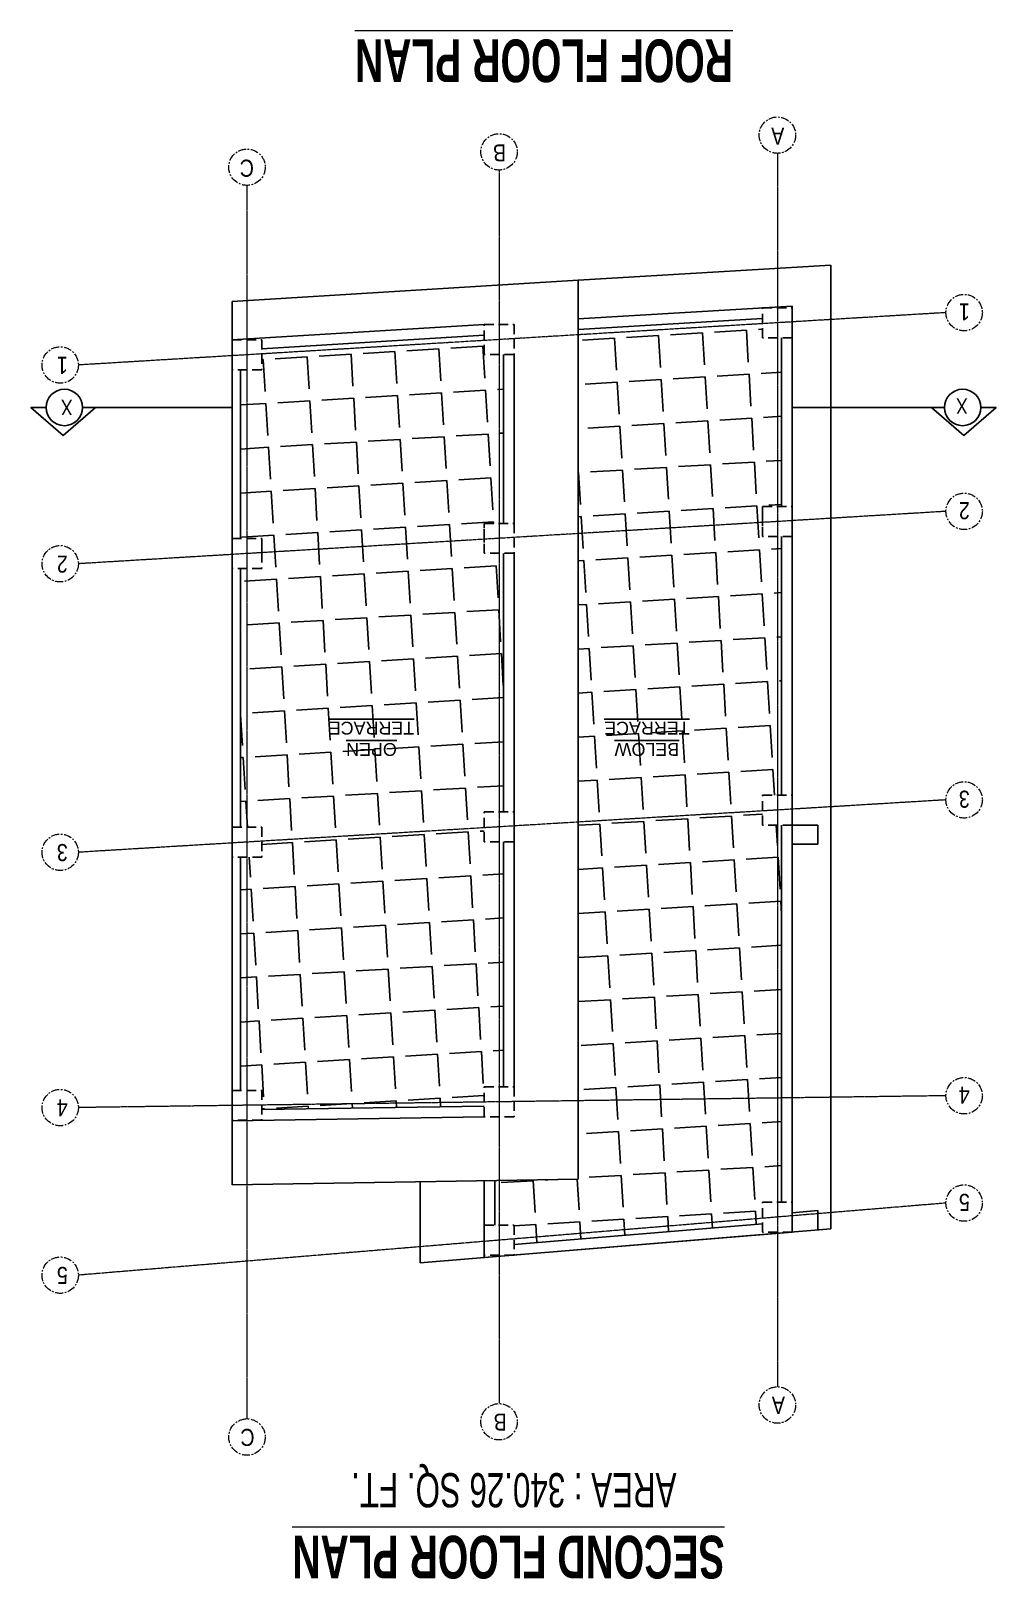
# Model space of a CAD drawing. Header units: inches. Extents: x -10117506 to -5032697, y -6529230 to -3253155.
# Drawn here: x -5061042 to -5060590, y -3254745 to -3254019 of the extents above; entities that cross this region are included whole.
import ezdxf

# ---------------------------------------------------------------- set-up
doc = ezdxf.new("R2010")
doc.units = ezdxf.units.IN
doc.header["$LTSCALE"] = 2
doc.header["$MEASUREMENT"] = 0
doc.linetypes.add('CENTER', pattern=[2, 1.25, -0.25, 0.25, -0.25])
doc.linetypes.add('HIDDEN', pattern=[0.375, 0.25, -0.125])
doc.layers.get('0').update_dxf_attribs({"linetype": 'CONTINUOUS'})
doc.layers.add('A-Hatch', color=7, linetype='CONTINUOUS')
for name, color, linetype, lineweight in [('Annotations-Bold.w', 177, 'CONTINUOUS', 13), ('TEXT', 181, 'CONTINUOUS', 25), ('Text-100.w', 254, 'CONTINUOUS', 9)]:
    doc.layers.add(name, color=color, linetype=linetype, lineweight=lineweight)
doc.styles.add('ARAIL', font='ARIALN.TTF')
doc.styles.add('Arial', font='arial.ttf', dxfattribs={"width": 0.8, "height": 12})
doc.styles.add('arial.', font='arial.ttf')
pattern_1 = [(183.45713447, (-10108855.565, -6510180.553), (1.243724074, -20.587466465), [15, -5.625]), (273.45713447, (-10108855.565, -6510180.553), (20.587466465, 1.243724074), [15, -5.625])]

msp = doc.modelspace()

# ---------------------------------------------------------------- texts
at = {"layer": 'Annotations-Bold.w', "linetype": 'CENTER', "ltscale": 1.5, "char_height": 8, "attachment_point": 1, "rotation": 180, "style": 'ARAIL'}
for s, insert in [('A', (-5060689.33, -3254072.76)), ('B', (-5060819.75, -3254080.61)), ('C', (-5060937.91, -3254087.78)), ('1', (-5060602.38, -3254155.16)), ('1', (-5061025.14, -3254180.19)), ('2', (-5060602.38, -3254248.33)), ('2', (-5061025.14, -3254273.36)), ('3', (-5060602.38, -3254383.58)), ('3', (-5061025.14, -3254408.6)), ('4', (-5060602.38, -3254522.27)), ('4', (-5061025.14, -3254528.28)), ('5', (-5060602.38, -3254572.57)), ('5', (-5061025.14, -3254606.83)), ('A', (-5060689.03, -3254667.72)), ('B', (-5060819.45, -3254675.57)), ('C', (-5060937.61, -3254682.74))]:
    msp.add_mtext_dynamic_manual_height_columns(s, width=6.5393, gutter_width=100, heights=[0], dxfattribs=dict(at, insert=insert))
at = {"layer": 'TEXT', "char_height": 7.2, "rotation": 180, "style": 'ARAIL'}
for insert, attachment_point in [((-5061022.87, -3254199.46), 1), ((-5060608.84, -3254198.8), 3)]:
    msp.add_mtext_dynamic_manual_height_columns('X', width=125.4648, gutter_width=90, heights=[0], dxfattribs=dict(at, insert=insert, attachment_point=attachment_point))
at = {"layer": 'TEXT', "lineweight": -2, "char_height": 6, "width": 127.5059, "attachment_point": 5, "rotation": 180, "style": 'arial.'}
for s, insert in [('{\\LOPEN \\PTERRACE}', (-5060882.8, -3254351.23)), ('{\\LBELOW \\PTERRACE}', (-5060753.71, -3254351.23))]:
    msp.add_mtext(s, dxfattribs=dict(at, insert=insert))
at = {"layer": 'Text-100.w', "char_height": 20, "attachment_point": 2, "rotation": 180, "style": 'Arial'}
for s, insert, width in [('\\A1;{\\fArial Narrow|b1|i0|c0|p34;\\LROOF FLOOR PLAN}', (-5060801.96, -3254043.46), 213.0041), ('\\A1;{\\fArial Narrow|b1|i0|c0|p34;\\L SECOND FLOOR PLAN\\P\\fArial Narrow|b0|i0|c0|p34;\\H0.8x;\\lAREA : 340.26 SQ. FT.\\H1.02306x; }', (-5060816.06, -3254744.85), 253.2202)]:
    msp.add_mtext(s, dxfattribs=dict(at, insert=insert, width=width))

# ---------------------------------------------------------------- hatches: boundary and pattern name
at = {"layer": 'A-Hatch', "ltscale": 0.5}
h = msp.add_hatch(dxfattribs=at)
h.set_pattern_fill('ANGLE', color=256, scale=75, angle=183.45713)
h.set_pattern_definition(pattern_1)
h.paths.add_polyline_path([(-5060690.56, -3254391.68), (-5060699.56, -3254391.68), (-5060699.56, -3254377.68), (-5060690.56, -3254377.68), (-5060690.56, -3254256.43), (-5060699.56, -3254256.43), (-5060699.56, -3254242.43), (-5060690.56, -3254242.43), (-5060690.56, -3254163.26), (-5060699.56, -3254163.26), (-5060699.56, -3254154.27), (-5060785.99, -3254159.47), (-5060785.99, -3254557.77), (-5060824.99, -3254558.38), (-5060824.99, -3254579.31), (-5060815.99, -3254579.31), (-5060815.99, -3254588.29), (-5060699.56, -3254578.61), (-5060699.56, -3254568.47), (-5060690.56, -3254568.47)])
h.paths.add_polyline_path([(-5060732.31, -3254340.45), (-5060775.36, -3254340.45), (-5060775.36, -3254362.92), (-5060732.31, -3254362.92)], flags=24)
h = msp.add_hatch(dxfattribs=at)
h.set_pattern_fill('ANGLE', color=256, scale=75, angle=183.45713)
h.set_pattern_definition(pattern_1)
h.paths.add_polyline_path([(-5060944.15, -3254516.06), (-5060934.15, -3254516.06), (-5060934.15, -3254525.06), (-5060829.99, -3254523.45), (-5060829.99, -3254514.45), (-5060820.99, -3254514.45), (-5060820.99, -3254399.56), (-5060829.99, -3254399.56), (-5060829.99, -3254385.56), (-5060820.99, -3254385.56), (-5060820.99, -3254264.31), (-5060829.99, -3254264.31), (-5060829.99, -3254250.31), (-5060820.99, -3254250.31), (-5060820.99, -3254171.11), (-5060829.99, -3254171.11), (-5060829.99, -3254162.08), (-5060934.15, -3254168.43), (-5060934.15, -3254178.28), (-5060944.15, -3254178.28), (-5060944.15, -3254257.45), (-5060934.15, -3254257.45), (-5060934.15, -3254266.47), (-5060934.15, -3254271.45), (-5060944.15, -3254271.45), (-5060944.15, -3254392.69), (-5060934.13, -3254392.69), (-5060934.13, -3254406.69), (-5060944.15, -3254406.69)])
h.paths.add_polyline_path([(-5060861.4, -3254340.45), (-5060904.45, -3254340.45), (-5060904.45, -3254362.92), (-5060861.4, -3254362.92)], flags=24)

# ---------------------------------------------------------------- linework, layer by layer
at = {"ltscale": 0.5}
for p, q in [((-5060667.56, -3254129.3), (-5060785.99, -3254136.35)), ((-5060667.56, -3254580.97), (-5060667.56, -3254129.3)), ((-5060785.99, -3254136.35), (-5060948.15, -3254146.24)), ((-5060785.99, -3254136.35), (-5060785.99, -3254557.77)), ((-5060948.15, -3254146.24), (-5060948.15, -3254530.28)), ((-5060685.56, -3254148.41), (-5060785.99, -3254154.43)), ((-5060685.56, -3254582.47), (-5060685.56, -3254148.41)), ((-5060829.99, -3254157.07), (-5060948.15, -3254164.28)), ((-5060699.56, -3254154.27), (-5060785.99, -3254159.47)), ((-5060829.99, -3254162.08), (-5060934.15, -3254168.43)), ((-5060690.56, -3254242.43), (-5060690.56, -3254163.26)), ((-5060820.99, -3254250.31), (-5060820.99, -3254171.11)), ((-5060815.99, -3254250.31), (-5060815.99, -3254171.11)), ((-5060944.15, -3254178.28), (-5060944.15, -3254257.45)), ((-5060699.56, -3254242.43), (-5060699.56, -3254251.45)), ((-5060934.15, -3254266.47), (-5060934.15, -3254257.45)), ((-5060690.56, -3254377.68), (-5060690.56, -3254256.43)), ((-5060820.99, -3254264.36), (-5060820.99, -3254385.56)), ((-5060815.99, -3254349.56), (-5060815.99, -3254264.31)), ((-5060944.15, -3254271.45), (-5060944.15, -3254392.69)), ((-5060815.99, -3254349.56), (-5060815.99, -3254435.56)), ((-5060690.56, -3254568.47), (-5060690.56, -3254391.68)), ((-5060685.56, -3254391.68), (-5060673.56, -3254391.68)), ((-5060673.56, -3254391.68), (-5060673.56, -3254400.68)), ((-5060820.99, -3254399.59), (-5060820.99, -3254514.45)), ((-5060673.56, -3254400.68), (-5060685.56, -3254400.68)), ((-5060944.15, -3254406.69), (-5060944.15, -3254516.06)), ((-5060815.99, -3254435.56), (-5060815.99, -3254514.45)), ((-5060948.29, -3254521.28), (-5060948.15, -3254521.28)), ((-5060934.15, -3254525.06), (-5060830.06, -3254523.45)), ((-5060948.15, -3254530.28), (-5060829.99, -3254528.45)), ((-5060948.15, -3254530.28), (-5060948.15, -3254560.28)), ((-5060939.15, -3254530.06), (-5060939.15, -3254530.28)), ((-5060948.15, -3254560.28), (-5060785.99, -3254557.77)), ((-5060859.99, -3254558.92), (-5060859.99, -3254596.97)), ((-5060829.99, -3254558.46), (-5060829.99, -3254594.47)), ((-5060824.99, -3254558.38), (-5060824.99, -3254579.31)), ((-5060685.56, -3254573.44), (-5060673.56, -3254572.44)), ((-5060673.56, -3254581.47), (-5060673.56, -3254572.44)), ((-5060859.99, -3254596.97), (-5060667.56, -3254580.97)), ((-5060829.99, -3254594.47), (-5060685.56, -3254582.47)), ((-5060815.99, -3254588.29), (-5060699.56, -3254578.61))]:
    msp.add_line(p, q, dxfattribs=at)
at = {"linetype": 'HIDDEN', "ltscale": 9}
msp.add_line((-5060829.99, -3254259.33), (-5060829.99, -3254250.31), dxfattribs=at)
for points in [[(-5060685.56, -3254163.26), (-5060699.56, -3254163.26), (-5060699.56, -3254149.26), (-5060685.56, -3254149.26)], [(-5060815.99, -3254171.11), (-5060829.99, -3254171.11), (-5060829.99, -3254157.11), (-5060815.99, -3254157.11)], [(-5060934.15, -3254178.28), (-5060948.15, -3254178.28), (-5060948.15, -3254164.28), (-5060934.15, -3254164.28)], [(-5060685.56, -3254256.43), (-5060699.56, -3254256.43), (-5060699.56, -3254242.43), (-5060685.56, -3254242.43)], [(-5060815.99, -3254264.31), (-5060829.99, -3254264.31), (-5060829.99, -3254250.31), (-5060815.99, -3254250.31)], [(-5060934.15, -3254271.45), (-5060948.15, -3254271.45), (-5060948.15, -3254257.45), (-5060934.15, -3254257.45)], [(-5060685.56, -3254391.68), (-5060699.56, -3254391.68), (-5060699.56, -3254377.68), (-5060685.56, -3254377.68)], [(-5060815.99, -3254399.56), (-5060829.99, -3254399.56), (-5060829.99, -3254385.56), (-5060815.99, -3254385.56)], [(-5060934.13, -3254406.69), (-5060948.13, -3254406.69), (-5060948.13, -3254392.69), (-5060934.13, -3254392.69)], [(-5060934.15, -3254530.06), (-5060948.15, -3254530.06), (-5060948.15, -3254516.06), (-5060934.15, -3254516.06)], [(-5060815.99, -3254528.45), (-5060829.99, -3254528.45), (-5060829.99, -3254514.45), (-5060815.99, -3254514.45)], [(-5060685.56, -3254582.47), (-5060699.56, -3254582.47), (-5060699.56, -3254568.47), (-5060685.56, -3254568.47)], [(-5060815.99, -3254593.31), (-5060829.99, -3254593.31), (-5060829.99, -3254579.31), (-5060815.99, -3254579.31)]]:
    msp.add_lwpolyline(points, close=True, dxfattribs=at)
at = {"layer": 'Annotations-Bold.w', "linetype": 'CENTER', "ltscale": 0.3}
for p, q in [((-5060692.56, -3254076.84), (-5060692.56, -3254655.05)), ((-5060822.99, -3254084.68), (-5060822.99, -3254662.9)), ((-5060941.15, -3254091.85), (-5060941.15, -3254670.07)), ((-5060613.56, -3254151.49), (-5061020.15, -3254176.05)), ((-5060613.56, -3254244.66), (-5061020.15, -3254269.22)), ((-5060613.56, -3254379.9), (-5061020.15, -3254404.47)), ((-5060613.56, -3254518.59), (-5061020.15, -3254524.14)), ((-5060613.56, -3254568.9), (-5061020.15, -3254602.7))]:
    msp.add_line(p, q, dxfattribs=at)
at = {"layer": 'Annotations-Bold.w', "linetype": 'CENTER', "ltscale": 1.5}
for centre in [(-5060692.56, -3254068.3), (-5060822.99, -3254076.15), (-5060941.15, -3254083.32), (-5060605.03, -3254151.49), (-5061028.68, -3254176.05), (-5060605.03, -3254244.66), (-5061028.68, -3254269.22), (-5060605.03, -3254379.9), (-5061028.68, -3254404.47), (-5060605.03, -3254518.59), (-5061028.68, -3254524.14), (-5060605.03, -3254568.9), (-5061028.68, -3254602.7), (-5060692.56, -3254663.58), (-5060822.99, -3254671.43), (-5060941.15, -3254678.6)]:
    msp.add_circle(centre, 8.53, dxfattribs=at)
at = {"layer": 'TEXT'}
for points in [[(-5061035.24, -3254195.96), (-5061042.38, -3254195.96), (-5061027.24, -3254209.04), (-5061012.1, -3254195.96)], [(-5060948.15, -3254195.96), (-5061018.18, -3254195.96)], [(-5060685.56, -3254195.96), (-5060614.29, -3254195.96)], [(-5060597.23, -3254195.96), (-5060590.09, -3254195.96), (-5060605.23, -3254209.04), (-5060620.37, -3254195.96)]]:
    msp.add_lwpolyline(points, dxfattribs=at)
for centre in [(-5061026.71, -3254195.96), (-5060605.76, -3254195.96)]:
    msp.add_circle(centre, 8.53, dxfattribs=at)

msp.set_redraw_order([(e.dxf.handle, doc.entitydb.next_handle()) for e in msp.query("TEXT MTEXT ATTDEF DIMENSION ARC_DIMENSION")])  # texts and dimensions are drawn at this point

doc.saveas('drawing.dxf')
